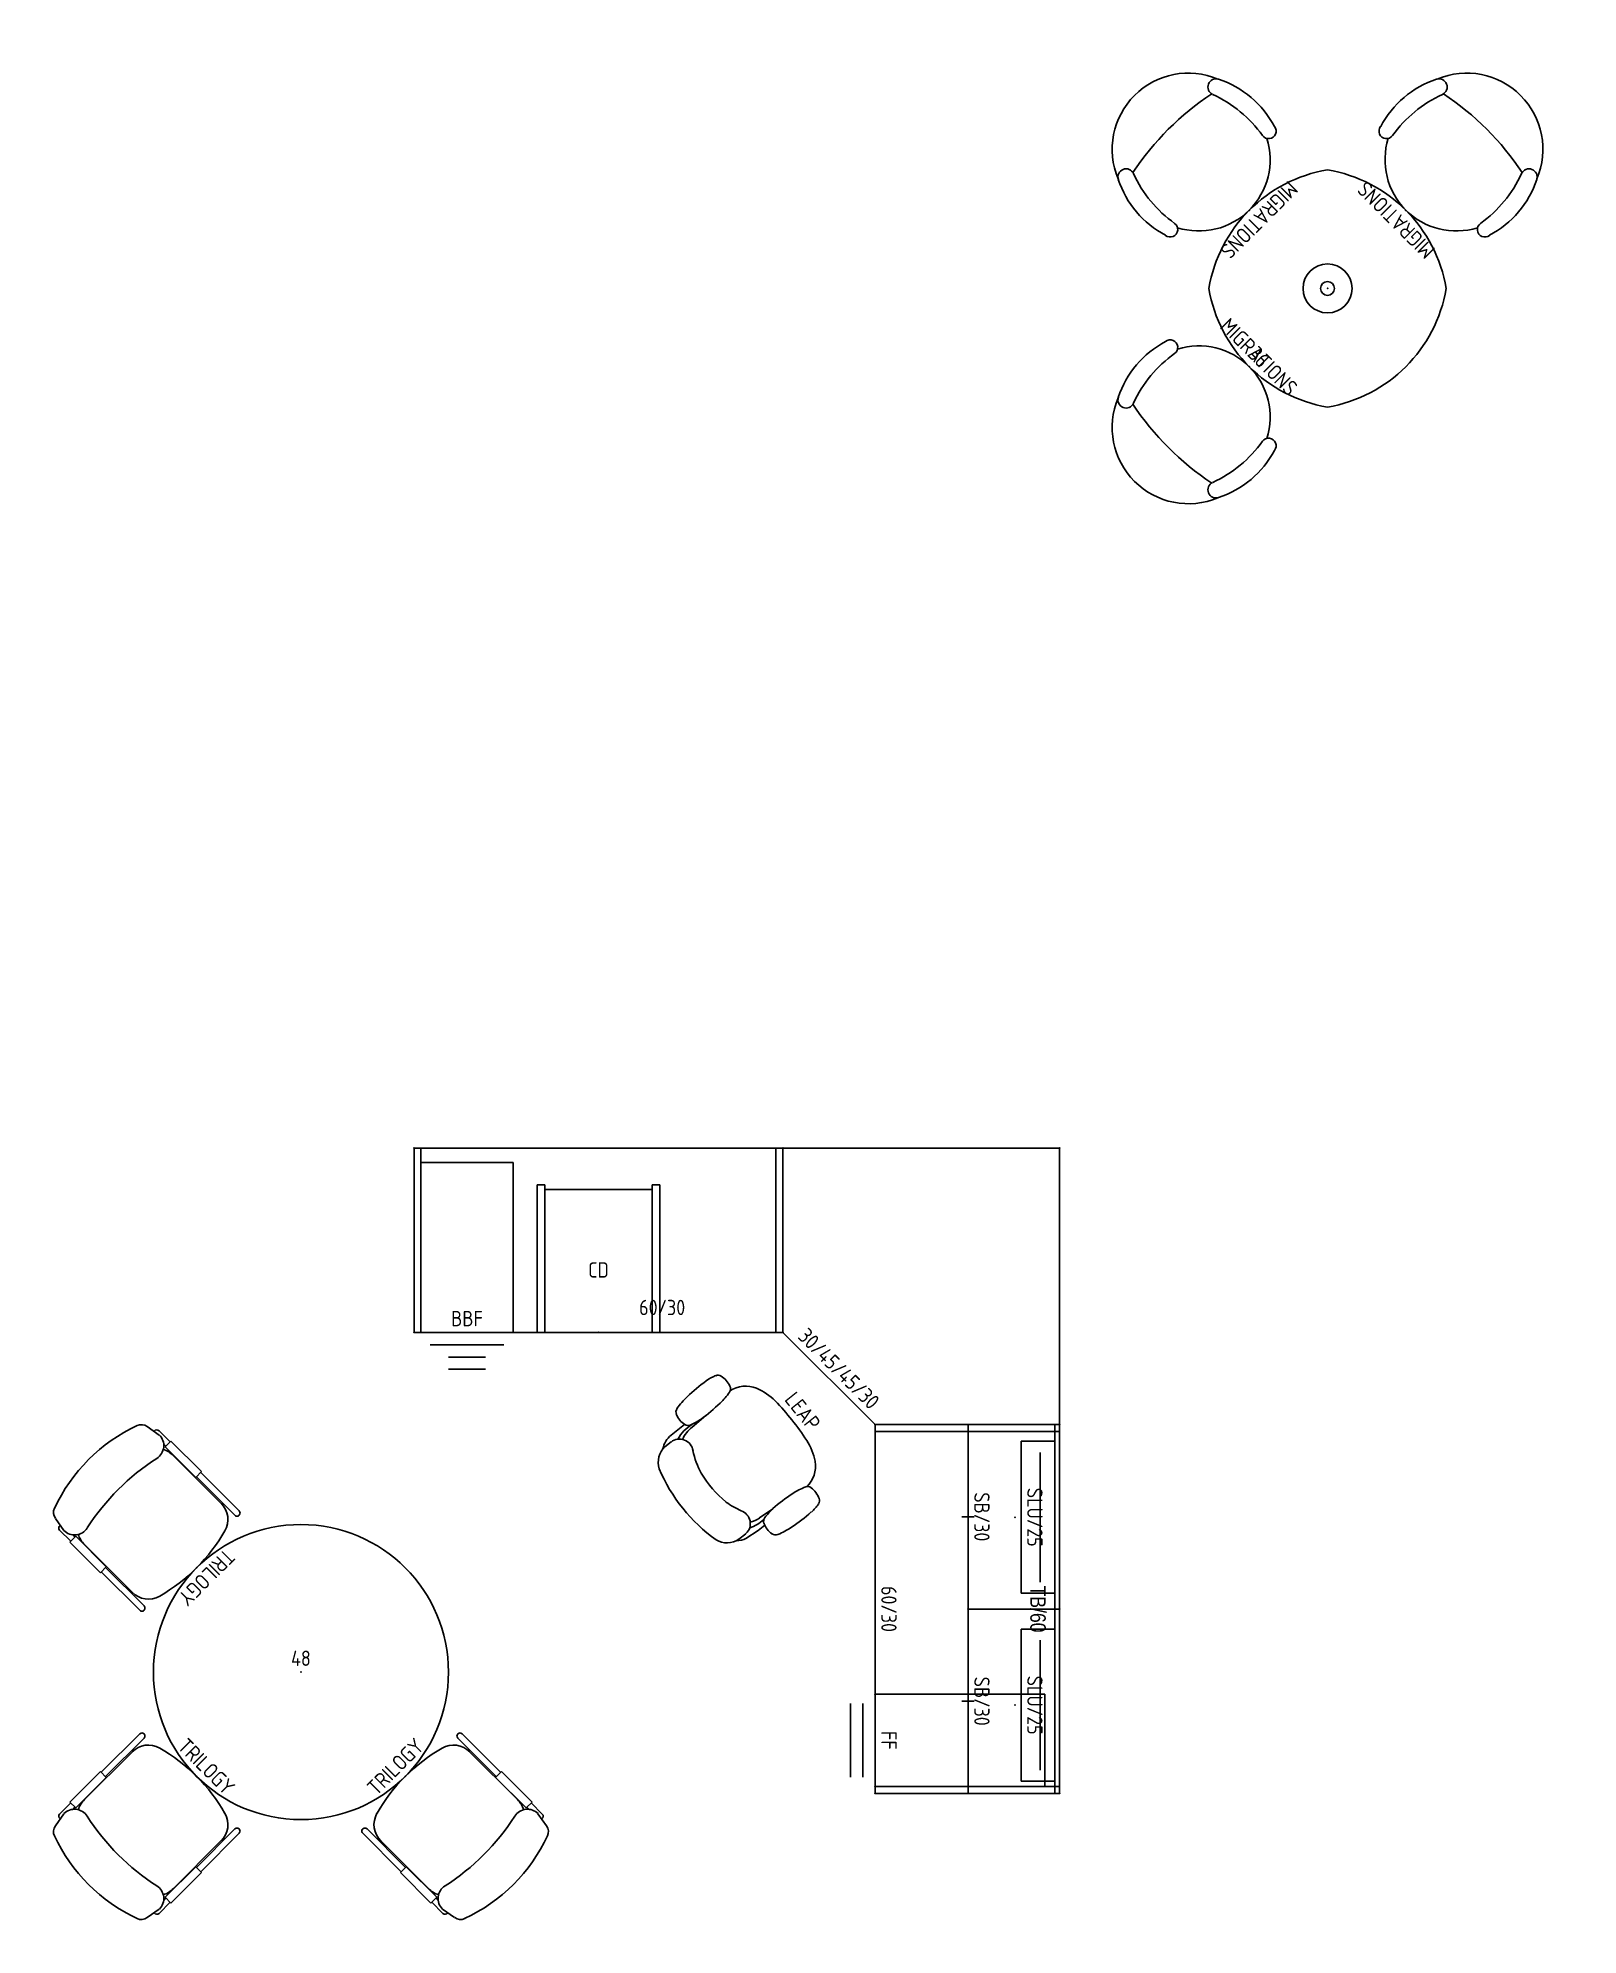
# Model space of a CAD drawing. Extents: x 13 to 2552, y -79 to 935.
# Drawn here: x 21.2 to 271.8, y 446.1 to 754.7 of the extents above; entities that cross this region are included whole.
import ezdxf
from ezdxf.enums import TextEntityAlignment as Align

# ---------------------------------------------------------------- set-up
doc = ezdxf.new("R2010")
doc.units = 0
doc.header["$LTSCALE"] = 0.375
doc.header["$MEASUREMENT"] = 0
doc.layers.get('0').update_dxf_attribs({"lineweight": 0})
for name, color, linetype in [('A-FURN', 1, 'Continuous'), ('A-FURN-P-COMP', 1, 'Continuous'), ('A-FURN-P-COMP-T', 7, 'Continuous'), ('A-FURN-P-FREE', 1, 'Continuous'), ('A-FURN-P-FREE-T', 7, 'Continuous'), ('A-FURN-P-LGHT', 1, 'Continuous'), ('A-FURN-P-LGHT-T', 7, 'Continuous'), ('A-FURN-P-PEDS', 1, 'Continuous'), ('A-FURN-P-PEDS-T', 7, 'Continuous'), ('A-FURN-P-SEAT', 1, 'Continuous'), ('A-FURN-P-SEAT-T', 7, 'Continuous'), ('A-FURN-P-STOR', 1, 'Continuous'), ('A-FURN-P-STOR-T', 7, 'Continuous'), ('A-FURN-P-TABL', 1, 'Continuous'), ('A-FURN-P-TABL-T', 7, 'Continuous'), ('A-FURN-P-WKSF', 1, 'Continuous'), ('A-FURN-P-WKSF-T', 7, 'Continuous')]:
    doc.layers.add(name, color=color, linetype=linetype)
doc.styles.add('Notes', font='architxt.shx')
doc.styles.get("Standard").update_dxf_attribs({"font": 'ARIALN.TTF'})

# ---------------------------------------------------------------- blocks, each defined once
blk = doc.blocks.new('P_2036-WLAM')
at = {"layer": 'A-FURN-P-TABL'}
for radius in [3.98, 1.124]:
    blk.add_circle((0, 0), radius, dxfattribs=at)
for centre, start, end in [((0, -5.625), 54.69275, 125.30725), ((5.625, 0), 144.69275, 215.30725), ((-5.625, 0), 324.69274, 35.30725), ((0, 5.625), 234.69276, 305.30724)]:
    blk.add_arc(centre, 23.625, start, end, dxfattribs=at)
blk.add_point((0, 0), dxfattribs=at)
blk.add_point((0, 0), dxfattribs=at)
blk.add_point((0, 0), dxfattribs=at)
blk.add_point((0, 0), dxfattribs=at)
at = {"layer": 'A-FURN-P-TABL-T', "style": 'Notes', "flags": 1}
for tag in ['CAPPN', 'CAPMG', 'CAPMC', 'CAPQT', 'CAPDH', 'CAPGC']:
    blk.add_attdef(tag, (0, 0), '', height=0.001, dxfattribs=at)
at = {"layer": 'A-FURN-P-TABL-T', "style": 'Notes'}
blk.add_attdef('CAPTG', text='', height=2.5, dxfattribs=at).set_placement((0, -17), align=Align.CENTER)
blk = doc.blocks.new('P_99995')
at = {"layer": 'A-FURN-P-WKSF'}
for p, q in [((-45, -30), (-45, 0)), ((-45, 0), (0, 0)), ((0, 0), (0, -45)), ((-30, -45), (-45, -30)), ((0, -45), (-30, -45))]:
    blk.add_line(p, q, dxfattribs=at)
for p in [(-45, 0), (0, 0), (-45, -30), (-30, -45), (0, -45)]:
    blk.add_point(p, dxfattribs=at)
at = {"layer": 'A-FURN-P-WKSF-T', "style": 'Notes', "flags": 1}
for tag in ['CAPPN', 'CAPMG', 'CAPMC', 'CAPQT', 'CAPDH', 'CAPGC']:
    blk.add_attdef(tag, (0, 0), '', height=0.001, dxfattribs=at)
at = {"layer": 'A-FURN-P-WKSF-T', "style": 'Notes'}
blk.add_attdef('CAPTG', text='', height=2.5, rotation=314.9999917, dxfattribs=at).set_placement((-36.78125, -36.78125), align=Align.CENTER)
blk = doc.blocks.new('P_9259A')
at = {"layer": 'A-FURN-P-FREE'}
for p, q in [((0, 0), (60, 0)), ((0, -30), (0, 0)), ((1.125, -30), (1.125, 0)), ((58.875, -30), (58.875, 0)), ((60, 0), (60, -30)), ((60, -30), (0, -30))]:
    blk.add_line(p, q, dxfattribs=at)
for p in [(0, 0), (60, 0), (0, -30), (60, -30)]:
    blk.add_point(p, dxfattribs=at)
at = {"layer": 'A-FURN-P-FREE-T', "style": 'Notes', "flags": 1}
for tag in ['CAPPN', 'CAPMG', 'CAPMC', 'CAPQT', 'CAPDH', 'CAPGC']:
    blk.add_attdef(tag, (0, 0), '', height=0.001, dxfattribs=at)
at = {"layer": 'A-FURN-P-FREE-T', "style": 'Notes'}
blk.add_attdef('CAPTG', text='', height=2.5, dxfattribs=at).set_placement((30, -29), align=Align.CENTER)
blk = doc.blocks.new('P_9U948')
at = {"layer": 'A-FURN-P-PEDS'}
for p, q in [((0, 27.625), (0, 0)), ((15, 27.625), (0, 27.625)), ((15, 0), (15, 27.625)), ((0, 0), (15, 0)), ((1.5, -2), (13.5, -2)), ((4.5, -4), (10.5, -4)), ((4.5, -6), (10.5, -6))]:
    blk.add_line(p, q, dxfattribs=at)
for p in [(0, 0), (15, 0)]:
    blk.add_point(p, dxfattribs=at)
at = {"layer": 'A-FURN-P-PEDS-T', "style": 'Notes'}
blk.add_attdef('CAPTG', text='', height=2.5, dxfattribs=at).set_placement((7.5, 1), align=Align.CENTER)
at = {"layer": 'A-FURN-P-PEDS-T', "style": 'Notes', "flags": 1}
for tag in ['CAPPN', 'CAPMG', 'CAPMC', 'CAPQT', 'CAPDH', 'CAPGC']:
    blk.add_attdef(tag, (0, 0), '', height=0.001, dxfattribs=at)
blk = doc.blocks.new('P_9U947')
at = {"layer": 'A-FURN-P-PEDS'}
for p, q in [((0, 27.625), (0, 0)), ((15, 27.625), (0, 27.625)), ((15, 0), (15, 27.625)), ((0, 0), (15, 0)), ((1.5, -2), (13.5, -2)), ((1.5, -4), (13.5, -4))]:
    blk.add_line(p, q, dxfattribs=at)
for p in [(0, 0), (15, 0)]:
    blk.add_point(p, dxfattribs=at)
at = {"layer": 'A-FURN-P-PEDS-T', "style": 'Notes'}
blk.add_attdef('CAPTG', text='', height=2.5, dxfattribs=at).set_placement((7.5, 1), align=Align.CENTER)
at = {"layer": 'A-FURN-P-PEDS-T', "style": 'Notes', "flags": 1}
for tag in ['CAPPN', 'CAPMG', 'CAPMC', 'CAPQT', 'CAPDH', 'CAPGC']:
    blk.add_attdef(tag, (0, 0), '', height=0.001, dxfattribs=at)
blk = doc.blocks.new('P_854800')
at = {"layer": 'A-FURN-P-FREE'}
blk.add_circle((0, 0), 24, dxfattribs=at)
blk.add_point((0, 0), dxfattribs=at)
at = {"layer": 'A-FURN-P-FREE-T', "style": 'Notes'}
blk.add_attdef('CAPTG', text='', height=2.5, dxfattribs=at).set_placement((0, 1), align=Align.CENTER)
at = {"layer": 'A-FURN-P-FREE-T', "style": 'Notes', "flags": 1}
for tag in ['CAPPN', 'CAPMG', 'CAPMC', 'CAPQT', 'CAPDH', 'CAPGC']:
    blk.add_attdef(tag, (0, 0), '', height=0.001, dxfattribs=at)
blk = doc.blocks.new('P_462LEAP9L')
at = {"layer": 'A-FURN-P-SEAT'}
for p, q in [((-9.21875, -13.4375), (-9.3125, -10.46875)), ((9.15625, -14.0625), (9.34375, -11.46875)), ((-10.34375, -14.09375), (-10.34375, -16.90625)), ((10.59375, -14.15625), (10.59375, -15.53125)), ((-9.5, -18.875), (-9.5, -17.59375)), ((9.75, -18.875), (9.78125, -17.40625)), ((10.40625, -17.90625), (10.59375, -15.53125))]:
    blk.add_line(p, q, dxfattribs=at)
for centre, radius, start, end in [((-5.40625, -5.3125), 4.60309, 118.7516633, 175.0895908), ((-3.25, -9.21875), 9.05777, 95.4173329, 118.7517589), ((0, -43.46875), 43.46307, 84.5825082, 95.4175583), ((3.25, -9.21875), 9.05777, 61.2482392, 84.5826721), ((5.40625, -5.3125), 4.60309, 4.9104113, 61.2483349), ((-6.15625, -7.34375), 7.54303, 163.3426763, 176.5713183), ((-12.40625, -5.46875), 1, 110.3692454, 163.3426763), ((-11.5, -7.9375), 3.60212, 75.3858087, 110.3701811), ((-10.84375, -5.40625), 1, 16.2003396, 75.3858087), ((-22.1875, -8.6875), 12.82375, 5.8346362, 16.2003396), ((22.1875, -8.6875), 12.82375, 163.7996569, 174.1653706), ((10.84375, -5.40625), 1, 104.6141963, 163.7996569), ((11.5, -7.9375), 3.60212, 69.6298239, 104.6141963), ((12.40625, -5.46875), 1, 16.657327, 69.6307528), ((6.15625, -7.34375), 7.54303, 3.428686, 16.657327), ((12.28125, -8.46875), 25.98489, 176.5712091, 185.4703308), ((-37.0625, -10.21875), 27.76665, 357.4560651, 5.8346084), ((37.0625, -10.21875), 27.76665, 174.1653979, 182.5439499), ((-12.28125, -8.46875), 25.98489, 354.5296569, 3.4287917), ((0.21875, -9.625), 13.88466, 185.4703582, 195.9393033), ((-24.4375, -9.9375), 15.1794, 347.0184705, 354.2156321), ((24.4375, -9.9375), 15.1794, 185.7843693, 192.9815172), ((-0.21875, -9.625), 13.88466, 344.0606981, 354.5296569), ((-12.15625, -13.15625), 1, 195.9393033, 254.01744), ((-11.46875, -10.6875), 3.57363, 254.017358, 289.1726422), ((-10.625, -13.125), 1, 289.1721504, 347.0184978), ((-3.03125, -14), 6.60861, 172.5780073, 202.0103716), ((-7.25, -17.625), 2.22994, 60.3226871, 179.2373461), ((-4.40625, -13.59375), 4.81682, 178.0385113, 208.2729037), ((7.5625, -17.5625), 2.21245, 4.2927833, 121.4660078), ((3.84375, -13.5625), 5.35026, 336.3257547, 354.3563886), ((2.96875, -14.09375), 6.84958, 340.4181036, 3.2144834), ((10.625, -13.125), 1, 192.9815172, 250.8278509), ((11.46875, -10.6875), 3.57363, 250.8273592, 285.9826433), ((12.15625, -13.15625), 1, 285.9825341, 344.0606981), ((-6.71875, -16.9375), 3.62425, 179.6151648, 221.2134348), ((1.03125, -0.625), 16.70801, 244.4709665, 257.9539785), ((0, 1.0625), 18.17117, 262.2666146, 281.8116927), ((-1.65625, 1.15625), 18.68013, 286.7419965, 295.6038117), ((7.84375, -17.46875), 2.60135, 315.2492116, 350.2383037), ((-6, -18.53125), 3.53954, 185.252038, 248.419936), ((6.28125, -18.59375), 3.47662, 290.9403225, 355.3876652), ((0.125, 5.125), 27.96808, 254.6320751, 285.3679263)]:
    blk.add_arc(centre, radius, start, end, dxfattribs=at)
blk.add_point((0, 0), dxfattribs=at)
at = {"layer": 'A-FURN-P-SEAT-T', "style": 'Notes'}
blk.add_attdef('CAPTG', text='', height=2.5, dxfattribs=at).set_placement((0, 1), align=Align.CENTER)
at = {"layer": 'A-FURN-P-SEAT-T', "style": 'Notes', "flags": 1}
for tag in ['CAPPN', 'CAPMG', 'CAPMC', 'CAPQT', 'CAPDH', 'CAPGC']:
    blk.add_attdef(tag, (0, 0), '', height=0.001, dxfattribs=at)
blk = doc.blocks.new('P_99409')
at = {"layer": 'A-FURN-P-PEDS'}
for p, q in [((-10, 24), (-8.75, 24)), ((-10, 0), (-10, 24)), ((-8.75, 24), (-8.75, 23.25)), ((-8.75, 23.25), (8.75, 23.25)), ((-8.75, 23.25), (-8.75, 0)), ((8.75, 24), (10, 24)), ((8.75, 23.25), (8.75, 24)), ((8.75, 23.25), (8.75, 0)), ((10, 24), (10, 0)), ((10, 0), (-10, 0))]:
    blk.add_line(p, q, dxfattribs=at)
blk.add_point((0, 0), dxfattribs=at)
at = {"layer": 'A-FURN-P-PEDS-T', "style": 'Notes'}
blk.add_attdef('CAPTG', text='', height=2.5, dxfattribs=at).set_placement((0, 1), align=Align.CENTER)
at = {"layer": 'A-FURN-P-PEDS-T', "style": 'Notes', "flags": 1}
for tag in ['CAPPN', 'CAPMG', 'CAPMC', 'CAPQT', 'CAPDH', 'CAPGC']:
    blk.add_attdef(tag, (0, 0), '', height=0.001, dxfattribs=at)
blk = doc.blocks.new('P_9BBL3015')
at = {"layer": 'A-FURN-P-STOR'}
for p, q in [((0, 0), (30, 0)), ((0, -14.875), (0, 0)), ((30, 0), (30, -14.875)), ((30, -14.875), (0, -14.875)), ((15, -15.875), (15, -13.875))]:
    blk.add_line(p, q, dxfattribs=at)
for p in [(0, 0), (30, 0), (0, -14.875), (30, -14.875)]:
    blk.add_point(p, dxfattribs=at)
at = {"layer": 'A-FURN-P-STOR-T', "style": 'Notes', "flags": 1}
for tag in ['CAPPN', 'CAPMG', 'CAPMC', 'CAPQT', 'CAPDH', 'CAPGC']:
    blk.add_attdef(tag, (0, 0), '', height=0.001, dxfattribs=at)
at = {"layer": 'A-FURN-P-STOR-T', "style": 'Notes'}
blk.add_attdef('CAPTG', text='', height=2.5, dxfattribs=at).set_placement((15, -13.875), align=Align.CENTER)
blk = doc.blocks.new('P_LSB24KD')
at = {"layer": 'A-FURN-P-LGHT'}
for p, q in [((-12.375, 6.5), (12.375, 6.5)), ((-12.375, 1), (-12.375, 6.5)), ((12.375, 6.5), (12.375, 1)), ((-10.5625, 4.125), (10.5625, 4.125)), ((12.375, 1), (-12.375, 1))]:
    blk.add_line(p, q, dxfattribs=at)
blk.add_point((0, 0), dxfattribs=at)
at = {"layer": 'A-FURN-P-LGHT-T', "style": 'Notes'}
blk.add_attdef('CAPTG', text='', height=2.5, dxfattribs=at).set_placement((0, 2), align=Align.CENTER)
at = {"layer": 'A-FURN-P-LGHT-T', "style": 'Notes', "flags": 1}
for tag in ['CAPPN', 'CAPMG', 'CAPMC', 'CAPQT', 'CAPDH', 'CAPGC']:
    blk.add_attdef(tag, (0, 0), '', height=0.001, dxfattribs=at)
blk = doc.blocks.new('P_981860T')
at = {"layer": 'A-FURN-P-COMP'}
for p, q in [((0, -0.75), (0, 0)), ((0, 0), (60, 0)), ((60, 0), (60, -0.75)), ((60, -0.75), (0, -0.75))]:
    blk.add_line(p, q, dxfattribs=at)
for p in [(0, 0), (60, 0)]:
    blk.add_point(p, dxfattribs=at)
at = {"layer": 'A-FURN-P-COMP-T', "flags": 1}
for tag in ['CAPPN', 'CAPMG', 'CAPMC', 'CAPQT', 'CAPDH', 'CAPGC']:
    blk.add_attdef(tag, (0, 0), '', height=0.001, dxfattribs=at)
at = {"layer": 'A-FURN-P-COMP-T'}
blk.add_attdef('CAPTG', text='', height=2.5, dxfattribs=at).set_placement((30, -4.75), align=Align.CENTER)
blk = doc.blocks.new('P_2006')
at = {"layer": 'A-FURN-P-SEAT'}
for centre, radius, start, end in [((0, -11.59375), 11.58058, 27.4330774, 152.42216), ((-11.3125, -6.875), 1.22418, 350.3268502, 173.6430113), ((11.3125, -6.875), 1.22418, 6.3569834, 189.6731511), ((2.75, -11.4375), 15.97624, 162.9188494, 206.6324699), ((9.84375, -10.46875), 20.22851, 170.3267633, 200.4300161), ((-9.84375, -10.46875), 20.22851, 339.5699853, 9.6732332), ((-2.75, -11.4375), 15.97624, 333.3675452, 17.0811437), ((-10.34375, -18), 1.32054, 206.6347785, 20.4320396), ((0, 27.25), 45.87277, 258.5978741, 281.4031381), ((10.34375, -18), 1.32054, 159.5679586, 333.3652229), ((0, -14), 12.4046, 202.1949643, 337.7865136)]:
    blk.add_arc(centre, radius, start, end, dxfattribs=at)
blk.add_point((0, 0), dxfattribs=at)
at = {"layer": 'A-FURN-P-SEAT-T', "style": 'Notes'}
blk.add_attdef('CAPTG', text='', height=2.5, dxfattribs=at).set_placement((0, 1), align=Align.CENTER)
at = {"layer": 'A-FURN-P-SEAT-T', "style": 'Notes', "flags": 1}
for tag in ['CAPPN', 'CAPMG', 'CAPMC', 'CAPQT', 'CAPDH', 'CAPGC']:
    blk.add_attdef(tag, (0, 0), '', height=0.001, dxfattribs=at)
blk = doc.blocks.new('P_421482N')
at = {"layer": 'A-FURN-P-SEAT'}
for p, q in [((-11.4375, -1.65625), (-11.4375, -10.5)), ((-10.4375, -1.65625), (-10.4375, -10.5)), ((10.4375, -1.65625), (10.4375, -10.5)), ((11.4375, -1.65625), (11.4375, -10.5)), ((-10.21875, -15.5625), (-10.21875, -4.625)), ((10.21875, -15.5625), (10.21875, -4.625)), ((-11.625, -17.53125), (-11.625, -10.5)), ((-11.625, -10.5), (-10.28125, -10.5)), ((-10.28125, -10.5), (-10.28125, -17.53125)), ((10.28125, -10.5), (10.28125, -17.53125)), ((11.625, -10.5), (10.28125, -10.5)), ((11.625, -17.53125), (11.625, -10.5)), ((-10.28125, -17.53125), (-11.625, -17.53125)), ((-11.4375, -17.53125), (-11.4375, -20.09375)), ((-10.4375, -17.53125), (-10.4375, -17.9375)), ((-10.28125, -16.5625), (-10.125, -16.53125)), ((10.28125, -16.5625), (10.125, -16.53125)), ((10.28125, -17.53125), (11.625, -17.53125)), ((10.4375, -17.53125), (10.4375, -17.9375)), ((11.4375, -17.53125), (11.4375, -20.09375)), ((-10.5625, -21.90625), (-10.96875, -19.5625)), ((10.5625, -21.90625), (10.96875, -19.5625))]:
    blk.add_line(p, q, dxfattribs=at)
for centre, radius, start, end in [((0, -28.625), 28.625, 74.8107136, 105.1841277), ((-10.9375, -1.65625), 0.49829, 359.9927973, 180.0071904), ((-6.53125, -4.5625), 3.69809, 105.184319, 180.7989049), ((6.53125, -4.5625), 3.69809, 359.2010965, 74.8156792), ((10.9375, -1.65625), 0.49829, 359.9927973, 180.0071904), ((-8.53125, -19.5625), 2.45623, 77.8075821, 179.932673), ((-5.875, -15.5625), 4.34913, 179.9996225, 206.0027811), ((0, 19.84375), 37.875, 257.8075939, 282.1924074), ((8.53125, -19.5625), 2.45623, 0.0673306, 102.1924161), ((5.875, -15.5625), 4.34913, 333.9972066, 0.0003806), ((-10.9375, -20.09375), 0.5, 180.000005, 282.3639818), ((10.9375, -20.09375), 0.5, 257.6360196, 0), ((-8.96875, -21.71875), 1.58783, 187.7462728, 249.9294352), ((0, 2.875), 27.75, 249.9202007, 290.0704842), ((8.96875, -21.71875), 1.58783, 290.0705662, 352.2537286)]:
    blk.add_arc(centre, radius, start, end, dxfattribs=at)
blk.add_point((0, 0), dxfattribs=at)
at = {"layer": 'A-FURN-P-SEAT-T', "style": 'Notes'}
blk.add_attdef('CAPTG', text='', height=2.5, dxfattribs=at).set_placement((0, 1), align=Align.CENTER)
at = {"layer": 'A-FURN-P-SEAT-T', "style": 'Notes', "flags": 1}
for tag in ['CAPPN', 'CAPMG', 'CAPMC', 'CAPQT', 'CAPDH', 'CAPGC']:
    blk.add_attdef(tag, (0, 0), '', height=0.001, dxfattribs=at)

msp = doc.modelspace()

# ---------------------------------------------------------------- block references
for name, p, rotation, values in [('P_2006', (218.27, 726.7), 225, {'CAPTG': 'MIGRATIONS'}), ('P_2006', (243.73, 726.7), 134.9999999999999, {'CAPTG': 'MIGRATIONS'}), ('P_2036-WLAM', (231, 713.97), 315, {'CAPTG': '36'}), ('P_2006', (218.27, 701.25), 315, {'CAPTG': 'MIGRATIONS'}), ('P_421482N', (47.03, 505.83), 225, {'CAPTG': 'TRILOGY'}), ('P_981860T', (187.4, 529.12), 270, {'CAPTG': 'TB/60'}), ('P_854800', (64, 488.86), 359.9980976086685, {'CAPTG': '48'}), ('P_421482N', (47.03, 471.89), 314.9999999999999, {'CAPTG': 'TRILOGY'}), ('P_421482N', (80.97, 471.89), 45, {'CAPTG': 'TRILOGY'})]:
    msp.add_blockref(name, p, dxfattribs=dict(rotation=rotation)).add_auto_attribs(values)
msp.add_blockref('P_99995', (187.4, 574.12)).add_auto_attribs({'CAPTG': '30/45/45/30'})
at = {"layer": 'A-FURN'}
ref = msp.add_blockref('P_9259A', (82.4, 574.12), dxfattribs=at)
ref.add_attrib('CAPTG', '60/30', dxfattribs={"layer": 'A-FURN-P-FREE-T', "height": 2.5, "style": 'Notes'}).set_placement((122.76, 546.93), align=Align.CENTER)
msp.add_blockref('P_9U948', (83.52, 544.12), dxfattribs=at).add_auto_attribs({'CAPTG': 'BBF'})
ref = msp.add_blockref('P_99409', (112.4, 544.12), dxfattribs=at)
ref.add_attrib('CAPTG', 'CD', dxfattribs={"layer": 'A-FURN-P-PEDS-T', "height": 2.5, "style": 'Notes'}).set_placement((112.4, 553.04), align=Align.CENTER)
for name, p, rotation, values in [('P_462LEAP9L', (143.87, 529.89), 308.6848140818338, {'CAPTG': 'LEAP'}), ('P_9259A', (187.4, 529.12), 270, {'CAPTG': '60/30'}), ('P_9BBL3015', (187.4, 529.12), 270, {'CAPTG': 'SB/30'}), ('P_LSB24KD', (180.14, 514.05), 270, {'CAPTG': 'SLU/25'}), ('P_9BBL3015', (187.4, 499.12), 270, {'CAPTG': 'SB/30'}), ('P_LSB24KD', (180.14, 483.48), 270, {'CAPTG': 'SLU/25'}), ('P_9U947', (157.4, 485.25), 270, {'CAPTG': 'FF'})]:
    msp.add_blockref(name, p, dxfattribs=dict(at, rotation=rotation)).add_auto_attribs(values)

doc.saveas('drawing.dxf')
